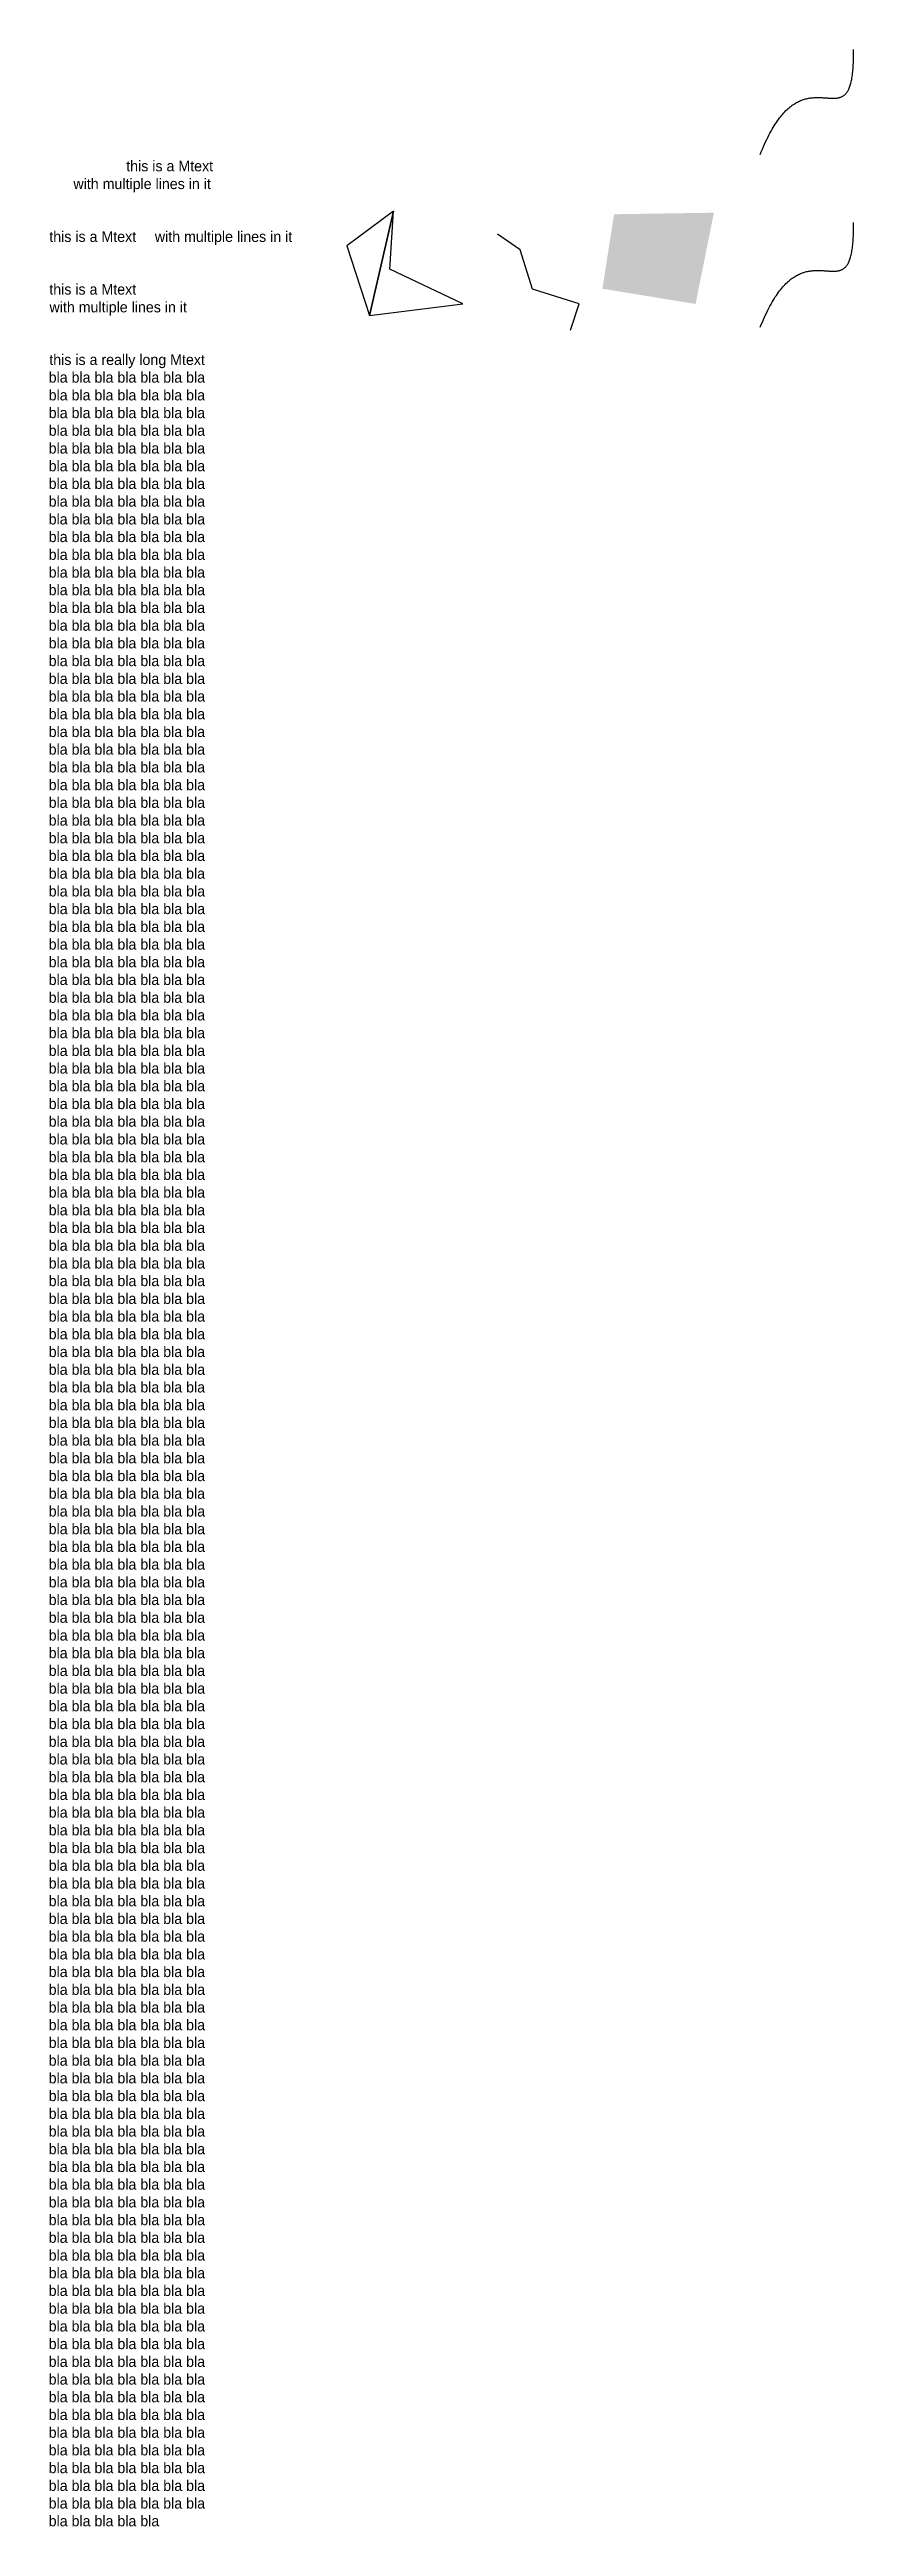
# Model space of a CAD drawing. Extents: x -15 to 1085, y -206 to 111.
# Drawn here: x 183.6 to 259.2, y -205.7 to 27.3 of the extents above; entities that cross this region are included whole.
import ezdxf

# ---------------------------------------------------------------- set-up
doc = ezdxf.new("R2010")
doc.units = 0
doc.layers.get('0').update_dxf_attribs({"linetype": 'CONTINUOUS'})

# ---------------------------------------------------------------- blocks, each defined once
blk = doc.blocks.new('*U23')
for s, p in [('this is a Mtext', (183.56, 4.23)), ('with multiple lines in it', (183.58, 2.56))]:
    blk.add_text(s, height=1).set_placement(p)
blk = doc.blocks.new('*U24')
for s, p in [('this is a Mtext', (183.56, 9.19)), ('with multiple lines in it', (193.49, 9.19))]:
    blk.add_text(s, height=1).set_placement(p)
blk = doc.blocks.new('*U25')
for s, p in [('this is a Mtext', (190.8, 15.83)), ('with multiple lines in it', (185.83, 14.16))]:
    blk.add_text(s, height=1).set_placement(p)
blk = doc.blocks.new('*U42')
for s, p in [('this is a really long Mtext', (183.56, -2.39)), ('bla bla bla bla bla bla bla', (183.5, -4.05)), ('bla bla bla bla bla bla bla', (183.5, -5.72)), ('bla bla bla bla bla bla bla', (183.5, -7.39)), ('bla bla bla bla bla bla bla', (183.5, -9.05)), ('bla bla bla bla bla bla bla', (183.5, -10.72)), ('bla bla bla bla bla bla bla', (183.5, -12.39)), ('bla bla bla bla bla bla bla', (183.5, -14.05)), ('bla bla bla bla bla bla bla', (183.5, -15.72)), ('bla bla bla bla bla bla bla', (183.5, -17.39)), ('bla bla bla bla bla bla bla', (183.5, -19.05)), ('bla bla bla bla bla bla bla', (183.5, -20.72)), ('bla bla bla bla bla bla bla', (183.5, -22.39)), ('bla bla bla bla bla bla bla', (183.5, -24.05)), ('bla bla bla bla bla bla bla', (183.5, -25.72)), ('bla bla bla bla bla bla bla', (183.5, -27.39)), ('bla bla bla bla bla bla bla', (183.5, -29.05)), ('bla bla bla bla bla bla bla', (183.5, -30.72)), ('bla bla bla bla bla bla bla', (183.5, -32.39)), ('bla bla bla bla bla bla bla', (183.5, -34.05)), ('bla bla bla bla bla bla bla', (183.5, -35.72)), ('bla bla bla bla bla bla bla', (183.5, -37.39)), ('bla bla bla bla bla bla bla', (183.5, -39.05)), ('bla bla bla bla bla bla bla', (183.5, -40.72)), ('bla bla bla bla bla bla bla', (183.5, -42.39)), ('bla bla bla bla bla bla bla', (183.5, -44.05)), ('bla bla bla bla bla bla bla', (183.5, -45.72)), ('bla bla bla bla bla bla bla', (183.5, -47.39)), ('bla bla bla bla bla bla bla', (183.5, -49.05)), ('bla bla bla bla bla bla bla', (183.5, -50.72)), ('bla bla bla bla bla bla bla', (183.5, -52.39)), ('bla bla bla bla bla bla bla', (183.5, -54.05)), ('bla bla bla bla bla bla bla', (183.5, -55.72)), ('bla bla bla bla bla bla bla', (183.5, -57.39)), ('bla bla bla bla bla bla bla', (183.5, -59.05)), ('bla bla bla bla bla bla bla', (183.5, -60.72)), ('bla bla bla bla bla bla bla', (183.5, -62.39)), ('bla bla bla bla bla bla bla', (183.5, -64.05)), ('bla bla bla bla bla bla bla', (183.5, -65.72)), ('bla bla bla bla bla bla bla', (183.5, -67.39)), ('bla bla bla bla bla bla bla', (183.5, -69.05)), ('bla bla bla bla bla bla bla', (183.5, -70.72)), ('bla bla bla bla bla bla bla', (183.5, -72.39)), ('bla bla bla bla bla bla bla', (183.5, -74.05)), ('bla bla bla bla bla bla bla', (183.5, -75.72)), ('bla bla bla bla bla bla bla', (183.5, -77.39)), ('bla bla bla bla bla bla bla', (183.5, -79.05)), ('bla bla bla bla bla bla bla', (183.5, -80.72)), ('bla bla bla bla bla bla bla', (183.5, -82.39)), ('bla bla bla bla bla bla bla', (183.5, -84.05)), ('bla bla bla bla bla bla bla', (183.5, -85.72)), ('bla bla bla bla bla bla bla', (183.5, -87.39)), ('bla bla bla bla bla bla bla', (183.5, -89.05)), ('bla bla bla bla bla bla bla', (183.5, -90.72)), ('bla bla bla bla bla bla bla', (183.5, -92.39)), ('bla bla bla bla bla bla bla', (183.5, -94.05)), ('bla bla bla bla bla bla bla', (183.5, -95.72)), ('bla bla bla bla bla bla bla', (183.5, -97.39)), ('bla bla bla bla bla bla bla', (183.5, -99.05)), ('bla bla bla bla bla bla bla', (183.5, -100.72)), ('bla bla bla bla bla bla bla', (183.5, -102.39)), ('bla bla bla bla bla bla bla', (183.5, -104.05)), ('bla bla bla bla bla bla bla', (183.5, -105.72)), ('bla bla bla bla bla bla bla', (183.5, -107.39)), ('bla bla bla bla bla bla bla', (183.5, -109.05)), ('bla bla bla bla bla bla bla', (183.5, -110.72)), ('bla bla bla bla bla bla bla', (183.5, -112.39)), ('bla bla bla bla bla bla bla', (183.5, -114.05)), ('bla bla bla bla bla bla bla', (183.5, -115.72)), ('bla bla bla bla bla bla bla', (183.5, -117.39)), ('bla bla bla bla bla bla bla', (183.5, -119.05)), ('bla bla bla bla bla bla bla', (183.5, -120.72)), ('bla bla bla bla bla bla bla', (183.5, -122.39)), ('bla bla bla bla bla bla bla', (183.5, -124.05)), ('bla bla bla bla bla bla bla', (183.5, -125.72)), ('bla bla bla bla bla bla bla', (183.5, -127.39)), ('bla bla bla bla bla bla bla', (183.5, -129.05)), ('bla bla bla bla bla bla bla', (183.5, -130.72)), ('bla bla bla bla bla bla bla', (183.5, -132.39)), ('bla bla bla bla bla bla bla', (183.5, -134.05)), ('bla bla bla bla bla bla bla', (183.5, -135.72)), ('bla bla bla bla bla bla bla', (183.5, -137.39)), ('bla bla bla bla bla bla bla', (183.5, -139.05)), ('bla bla bla bla bla bla bla', (183.5, -140.72)), ('bla bla bla bla bla bla bla', (183.5, -142.39)), ('bla bla bla bla bla bla bla', (183.5, -144.05)), ('bla bla bla bla bla bla bla', (183.5, -145.72)), ('bla bla bla bla bla bla bla', (183.5, -147.39)), ('bla bla bla bla bla bla bla', (183.5, -149.05)), ('bla bla bla bla bla bla bla', (183.5, -150.72)), ('bla bla bla bla bla bla bla', (183.5, -152.39)), ('bla bla bla bla bla bla bla', (183.5, -154.05)), ('bla bla bla bla bla bla bla', (183.5, -155.72)), ('bla bla bla bla bla bla bla', (183.5, -157.39)), ('bla bla bla bla bla bla bla', (183.5, -159.05)), ('bla bla bla bla bla bla bla', (183.5, -160.72)), ('bla bla bla bla bla bla bla', (183.5, -162.39)), ('bla bla bla bla bla bla bla', (183.5, -164.05)), ('bla bla bla bla bla bla bla', (183.5, -165.72)), ('bla bla bla bla bla bla bla', (183.5, -167.39)), ('bla bla bla bla bla bla bla', (183.5, -169.05)), ('bla bla bla bla bla bla bla', (183.5, -170.72)), ('bla bla bla bla bla bla bla', (183.5, -172.39)), ('bla bla bla bla bla bla bla', (183.5, -174.05)), ('bla bla bla bla bla bla bla', (183.5, -175.72)), ('bla bla bla bla bla bla bla', (183.5, -177.39)), ('bla bla bla bla bla bla bla', (183.5, -179.05)), ('bla bla bla bla bla bla bla', (183.5, -180.72)), ('bla bla bla bla bla bla bla', (183.5, -182.39)), ('bla bla bla bla bla bla bla', (183.5, -184.05)), ('bla bla bla bla bla bla bla', (183.5, -185.72)), ('bla bla bla bla bla bla bla', (183.5, -187.39)), ('bla bla bla bla bla bla bla', (183.5, -189.05)), ('bla bla bla bla bla bla bla', (183.5, -190.72)), ('bla bla bla bla bla bla bla', (183.5, -192.39)), ('bla bla bla bla bla bla bla', (183.5, -194.05)), ('bla bla bla bla bla bla bla', (183.5, -195.72)), ('bla bla bla bla bla bla bla', (183.5, -197.39)), ('bla bla bla bla bla bla bla', (183.5, -199.05)), ('bla bla bla bla bla bla bla', (183.5, -200.72)), ('bla bla bla bla bla bla bla', (183.5, -202.39)), ('bla bla bla bla bla bla bla', (183.5, -204.05)), ('bla bla bla bla bla', (183.5, -205.72))]:
    blk.add_text(s, height=1).set_placement(p)

msp = doc.modelspace()

# ---------------------------------------------------------------- linework, layer by layer
for points in [[(250.459, 17.426, 0), (250.559, 17.678, 0), (250.66, 17.922, 0), (250.761, 18.158, 0), (250.862, 18.386, 0), (250.963, 18.607, 0), (251.064, 18.821, 0), (251.165, 19.027, 0), (251.267, 19.226, 0), (251.368, 19.418, 0), (251.469, 19.603, 0), (251.57, 19.782, 0), (251.672, 19.953, 0), (251.773, 20.118, 0), (251.874, 20.277, 0), (251.975, 20.429, 0), (252.076, 20.575, 0), (252.177, 20.716, 0), (252.278, 20.85, 0), (252.379, 20.978, 0), (252.48, 21.101, 0), (252.58, 21.218, 0), (252.68, 21.33, 0), (252.781, 21.436, 0), (252.88, 21.537, 0), (252.98, 21.634, 0), (253.08, 21.725, 0), (253.179, 21.811, 0), (253.278, 21.893, 0), (253.377, 21.97, 0), (253.475, 22.043, 0), (253.573, 22.111, 0), (253.671, 22.175, 0), (253.768, 22.235, 0), (253.865, 22.291, 0), (253.962, 22.343, 0), (254.059, 22.392, 0), (254.154, 22.437, 0), (254.25, 22.478, 0), (254.345, 22.517, 0), (254.44, 22.552, 0), (254.534, 22.583, 0), (254.628, 22.612, 0), (254.721, 22.638, 0), (254.814, 22.662, 0), (254.906, 22.682, 0), (254.998, 22.701, 0), (255.089, 22.716, 0), (255.179, 22.73, 0), (255.269, 22.742, 0), (255.359, 22.751, 0), (255.447, 22.759, 0), (255.535, 22.765, 0), (255.623, 22.769, 0), (255.71, 22.772, 0), (255.796, 22.774, 0), (255.881, 22.774, 0), (255.966, 22.773, 0), (256.05, 22.771, 0), (256.133, 22.768, 0), (256.216, 22.765, 0), (256.298, 22.761, 0), (256.379, 22.756, 0), (256.459, 22.751, 0), (256.538, 22.746, 0), (256.617, 22.74, 0), (256.694, 22.735, 0), (256.771, 22.73, 0), (256.847, 22.725, 0), (256.922, 22.72, 0), (256.996, 22.716, 0), (257.07, 22.712, 0), (257.142, 22.709, 0), (257.213, 22.707, 0), (257.284, 22.706, 0), (257.353, 22.706, 0), (257.421, 22.708, 0), (257.489, 22.71, 0), (257.555, 22.714, 0), (257.621, 22.72, 0), (257.685, 22.728, 0), (257.748, 22.737, 0), (257.81, 22.748, 0), (257.871, 22.761, 0), (257.931, 22.777, 0), (257.99, 22.795, 0), (258.047, 22.815, 0), (258.104, 22.838, 0), (258.159, 22.864, 0), (258.213, 22.892, 0), (258.266, 22.924, 0), (258.317, 22.958, 0), (258.367, 22.996, 0), (258.416, 23.037, 0), (258.464, 23.081, 0), (258.511, 23.129, 0), (258.556, 23.181, 0), (258.6, 23.236, 0), (258.642, 23.296, 0), (258.684, 23.359, 0), (258.723, 23.427, 0), (258.762, 23.499, 0), (258.799, 23.575, 0), (258.834, 23.656, 0), (258.869, 23.742, 0), (258.901, 23.833, 0), (258.933, 23.928, 0), (258.962, 24.028, 0), (258.991, 24.134, 0), (259.017, 24.245, 0), (259.043, 24.361, 0), (259.066, 24.483, 0), (259.089, 24.611, 0), (259.109, 24.744, 0), (259.128, 24.883, 0), (259.146, 25.028, 0), (259.162, 25.18, 0), (259.176, 25.338, 0), (259.188, 25.502, 0), (259.199, 25.672, 0), (259.208, 25.85, 0), (259.216, 26.034, 0), (259.222, 26.225, 0), (259.226, 26.423, 0), (259.228, 26.628, 0), (259.229, 26.84, 0), (259.228, 27.06, 0), (259.225, 27.288, 0)], [(232.602, 0.893, 0), (233.415, 3.349, 5.479), (229.032, 4.736, 0), (227.879, 8.434, 5.479), (225.745, 9.923, 0)], [(250.459, 1.157, 0), (250.559, 1.409, 0), (250.66, 1.653, 0), (250.761, 1.889, 0), (250.862, 2.117, 0), (250.963, 2.338, 0), (251.064, 2.552, 0), (251.165, 2.758, 0), (251.267, 2.957, 0), (251.368, 3.149, 0), (251.469, 3.334, 0), (251.57, 3.513, 0), (251.672, 3.684, 0), (251.773, 3.849, 0), (251.874, 4.008, 0), (251.975, 4.16, 0), (252.076, 4.307, 0), (252.177, 4.447, 0), (252.278, 4.581, 0), (252.379, 4.709, 0), (252.48, 4.832, 0), (252.58, 4.949, 0), (252.68, 5.061, 0), (252.781, 5.167, 0), (252.88, 5.269, 0), (252.98, 5.365, 0), (253.08, 5.456, 0), (253.179, 5.542, 0), (253.278, 5.624, 0), (253.377, 5.701, 0), (253.475, 5.774, 0), (253.573, 5.842, 0), (253.671, 5.906, 0), (253.768, 5.966, 0), (253.865, 6.022, 0), (253.962, 6.075, 0), (254.059, 6.123, 0), (254.154, 6.168, 0), (254.25, 6.21, 0), (254.345, 6.248, 0), (254.44, 6.283, 0), (254.534, 6.315, 0), (254.628, 6.343, 0), (254.721, 6.369, 0), (254.814, 6.393, 0), (254.906, 6.413, 0), (254.998, 6.432, 0), (255.089, 6.448, 0), (255.179, 6.461, 0), (255.269, 6.473, 0), (255.359, 6.482, 0), (255.447, 6.49, 0), (255.535, 6.496, 0), (255.623, 6.5, 0), (255.71, 6.503, 0), (255.796, 6.505, 0), (255.881, 6.505, 0), (255.966, 6.504, 0), (256.05, 6.502, 0), (256.133, 6.499, 0), (256.216, 6.496, 0), (256.298, 6.492, 0), (256.379, 6.487, 0), (256.459, 6.482, 0), (256.538, 6.477, 0), (256.617, 6.472, 0), (256.694, 6.466, 0), (256.771, 6.461, 0), (256.847, 6.456, 0), (256.922, 6.451, 0), (256.996, 6.447, 0), (257.07, 6.443, 0), (257.142, 6.441, 0), (257.213, 6.439, 0), (257.284, 6.437, 0), (257.353, 6.438, 0), (257.421, 6.439, 0), (257.489, 6.442, 0), (257.555, 6.446, 0), (257.621, 6.451, 0), (257.685, 6.459, 0), (257.748, 6.468, 0), (257.81, 6.479, 0), (257.871, 6.493, 0), (257.931, 6.508, 0), (257.99, 6.526, 0), (258.047, 6.546, 0), (258.104, 6.569, 0), (258.159, 6.595, 0), (258.213, 6.623, 0), (258.266, 6.655, 0), (258.317, 6.689, 0), (258.367, 6.727, 0), (258.416, 6.768, 0), (258.464, 6.812, 0), (258.511, 6.86, 0), (258.556, 6.912, 0), (258.6, 6.967, 0), (258.642, 7.027, 0), (258.684, 7.09, 0), (258.723, 7.158, 0), (258.762, 7.23, 0), (258.799, 7.307, 0), (258.834, 7.388, 0), (258.869, 7.473, 0), (258.901, 7.564, 0), (258.933, 7.659, 0), (258.962, 7.759, 0), (258.991, 7.865, 0), (259.017, 7.976, 0), (259.043, 8.092, 0), (259.066, 8.214, 0), (259.089, 8.342, 0), (259.109, 8.475, 0), (259.128, 8.614, 0), (259.146, 8.76, 0), (259.162, 8.911, 0), (259.176, 9.069, 0), (259.188, 9.233, 0), (259.199, 9.404, 0), (259.208, 9.581, 0), (259.216, 9.765, 0), (259.222, 9.956, 0), (259.226, 10.154, 0), (259.228, 10.359, 0), (259.229, 10.571, 0), (259.228, 10.791, 0), (259.225, 11.019, 0)]]:
    msp.add_polyline3d(points)
msp.add_solid([(235.606, 4.786), (244.372, 3.349), (236.702, 11.792), (246.096, 11.937)])

# ---------------------------------------------------------------- block references
for name in ['*U25', '*U24', '*U23', '*U42']:
    msp.add_blockref(name, (0, 0))

# ---------------------------------------------------------------- meshes
mesh = msp.add_polyface()
corners = [(213.692, 2.253), (222.458, 3.349), (215.604, 6.636), (215.945, 12.076), (211.562, 8.827)]
mesh.append_faces([[corners[k] for k in face] for face in [(0, 3, 4)]], dxfattribs={"vtx0": -1})
mesh.append_faces([[corners[k] for k in face] for face in [(0, 1, 2, 3)]], dxfattribs={"vtx3": -1})

doc.saveas('drawing.dxf')
